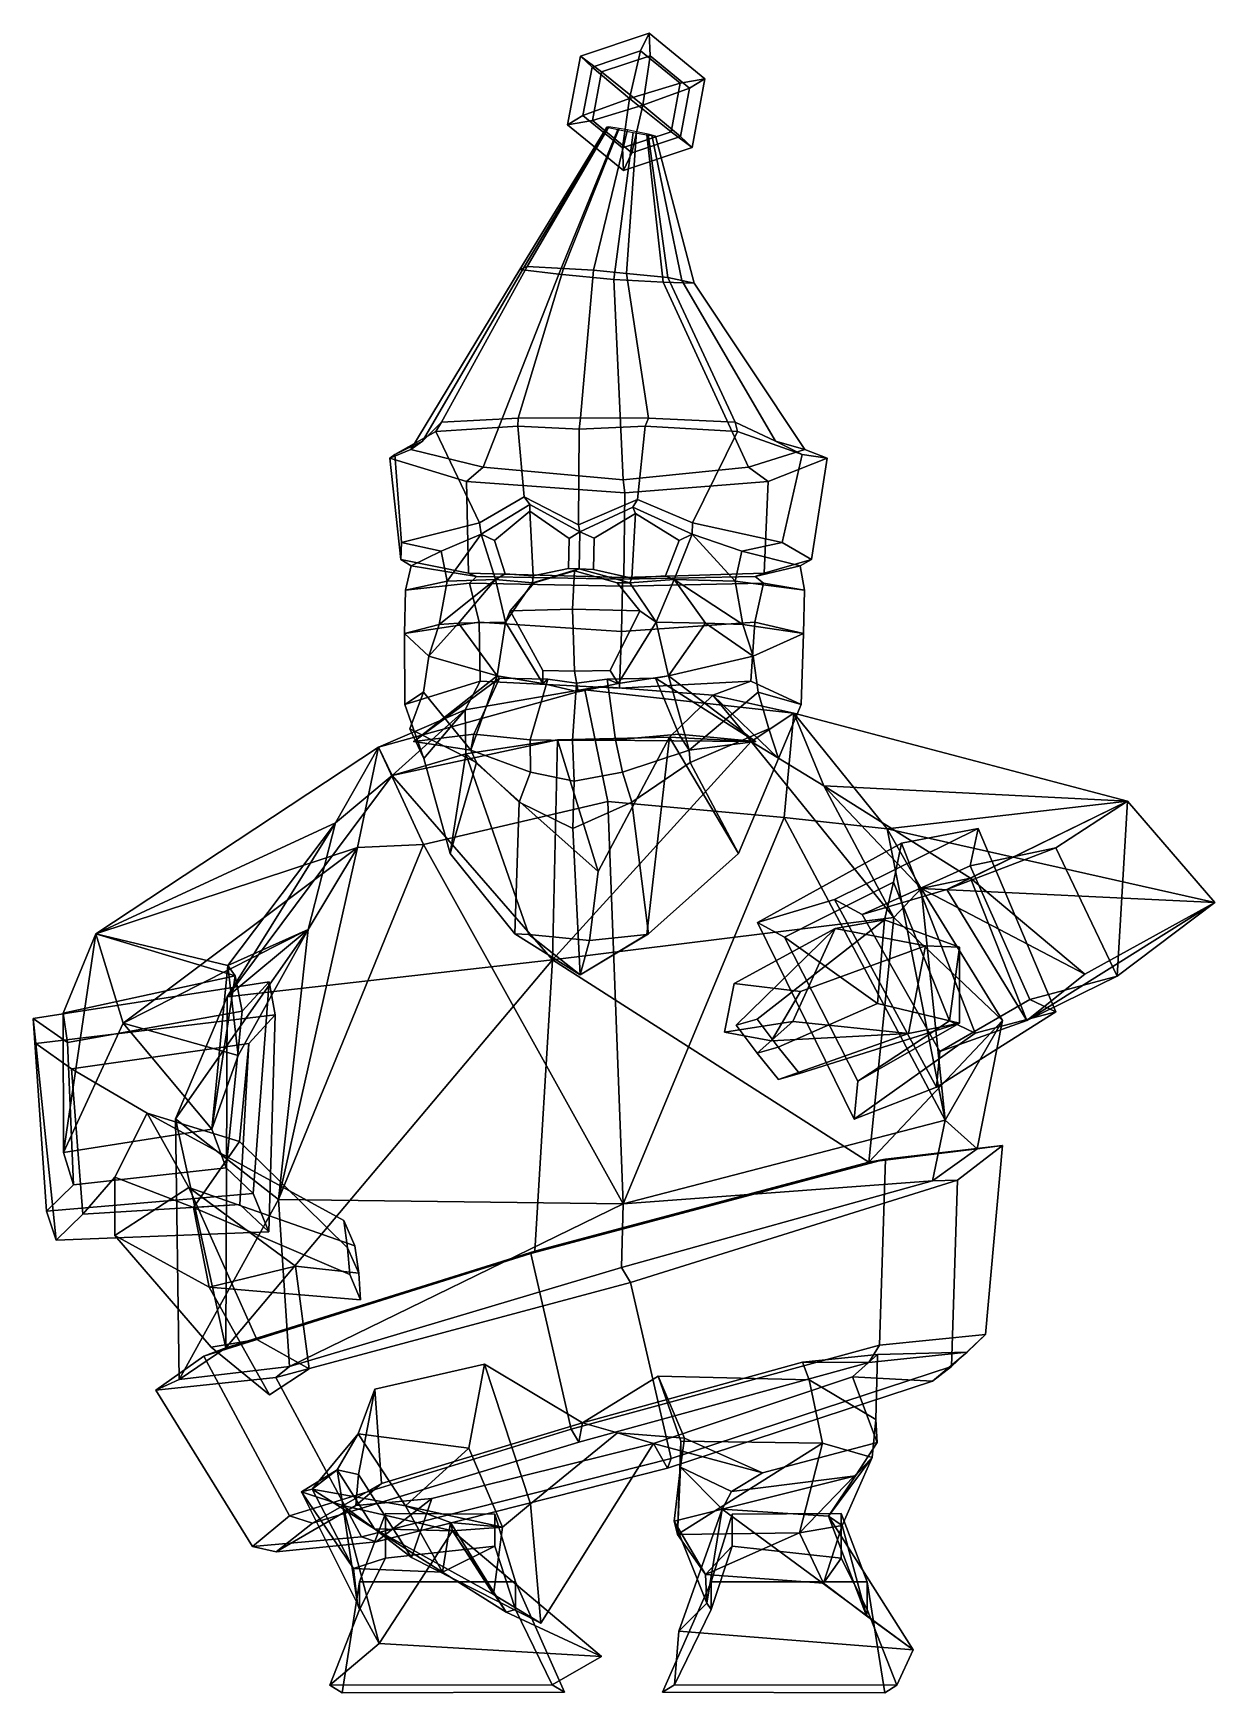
# Model space of a CAD drawing. Extents: x -177 to 180, y -153 to 349.
import ezdxf

# ---------------------------------------------------------------- set-up
doc = ezdxf.new("R2010")
doc.units = 0

msp = doc.modelspace()

# ---------------------------------------------------------------- linework, layer by layer
for p in [(-62.247864, 134.594788, 103.926918), (41.050274, 134.594788, 116.045578)]:
    msp.add_point(p)
for points in [[(-8.374978, 338.554382, 66.291122), (6.30421, 343.451782, 67.497162), (8.867043, 348.789734, 52.898819), (-11.89247, 341.863861, 51.193222)], [(-5.516668, 337.079224, 37.491806), (-11.89247, 341.863861, 51.193222), (8.867043, 348.789734, 52.898819), (9.16252, 341.976624, 38.697845)], [(18.246475, 333.681458, 69.182884), (25.755943, 334.972504, 55.282776), (8.867043, 348.789734, 52.898819), (6.30421, 343.451782, 67.497162)], [(21.104784, 332.206299, 40.38356), (9.16252, 341.976624, 38.697845), (8.867043, 348.789734, 52.898819), (25.755943, 334.972504, 55.282776)], [(-15.763091, 321.120667, 51.871578), (-11.111909, 323.88681, 66.770798), (-8.374978, 338.554382, 66.291122), (-11.89247, 341.863861, 51.193222)], [(-15.763091, 321.120667, 51.871578), (-11.89247, 341.863861, 51.193222), (-5.516668, 337.079224, 37.491806), (-8.2536, 322.411621, 37.971474)], [(2.975292, 329.089661, 73.941376), (6.30421, 343.451782, 67.497162), (-8.374978, 338.554382, 66.291122)], [(7.017545, 327.003448, 33.212967), (-5.516668, 337.079224, 37.491806), (9.16252, 341.976624, 38.697845)], [(2.975292, 329.089661, 73.941376), (18.246475, 333.681458, 69.182884), (6.30421, 343.451782, 67.497162)], [(7.017545, 327.003448, 33.212967), (9.16252, 341.976624, 38.697845), (21.104784, 332.206299, 40.38356)], [(-11.111909, 323.88681, 66.770798), (2.975292, 329.089661, 73.941376), (-8.374978, 338.554382, 66.291122)], [(-8.2536, 322.411621, 37.971474), (-5.516668, 337.079224, 37.491806), (7.017545, 327.003448, 33.212967)], [(15.509544, 319.013885, 69.662552), (18.246475, 333.681458, 69.182884), (2.975292, 329.089661, 73.941376)], [(18.367851, 317.538696, 40.863232), (7.017545, 327.003448, 33.212967), (21.104784, 332.206299, 40.38356)], [(21.885323, 314.229309, 55.961132), (25.755943, 334.972504, 55.282776), (18.246475, 333.681458, 69.182884), (15.509544, 319.013885, 69.662552)], [(21.885323, 314.229309, 55.961132), (18.367851, 317.538696, 40.863232), (21.104784, 332.206299, 40.38356), (25.755943, 334.972504, 55.282776)], [(0.830336, 314.116547, 68.456505), (2.975292, 329.089661, 73.941376), (-11.111909, 323.88681, 66.770798)], [(3.688646, 312.641388, 39.657185), (-8.2536, 322.411621, 37.971474), (7.017545, 327.003448, 33.212967)], [(0.830336, 314.116547, 68.456505), (15.509544, 319.013885, 69.662552), (2.975292, 329.089661, 73.941376)], [(3.688646, 312.641388, 39.657185), (7.017545, 327.003448, 33.212967), (18.367851, 317.538696, 40.863232)], [(1.125818, 307.303467, 54.255531), (0.830336, 314.116547, 68.456505), (-11.111909, 323.88681, 66.770798), (-15.763091, 321.120667, 51.871578)], [(1.125818, 307.303467, 54.255531), (-15.763091, 321.120667, 51.871578), (-8.2536, 322.411621, 37.971474), (3.688646, 312.641388, 39.657185)], [(-3.532921, 320.375916, 55.207642), (-3.846205, 320.334778, 51.55938), (-30.195293, 277.301392, 45.067905), (-29.039063, 277.695374, 56.861664)], [(-3.846205, 320.334778, 51.55938), (-0.560739, 319.637054, 48.383266), (-18.384838, 275.909973, 35.009609), (-30.195293, 277.301392, 45.067905)], [(-3.243565, 320.445068, 59.719658), (-3.532921, 320.375916, 55.207642), (-29.039063, 277.695374, 56.861664), (-27.962448, 278.211517, 71.441925)], [(-0.191937, 319.94577, 62.226532), (-3.243565, 320.445068, 59.719658), (-27.962448, 278.211517, 71.441925), (-16.951082, 277.646515, 79.712624)], [(-0.560739, 319.637054, 48.383266), (4.048918, 318.728455, 46.503841), (-1.794664, 274.301239, 29.214418), (-18.384838, 275.909973, 35.009609)], [(2.318555, 319.520813, 63.768791), (-0.191937, 319.94577, 62.226532), (-16.951082, 277.646515, 79.712624), (-7.896283, 277.112335, 84.838066)], [(2.318555, 319.520813, 63.768791), (-7.896283, 277.112335, 84.838066), (2.046203, 276.16925, 81.871185), (5.08079, 318.980621, 62.799282)], [(8.186612, 318.035919, 49.333447), (13.131287, 273.459229, 38.590618), (-1.794664, 274.301239, 29.214418), (4.048918, 318.728455, 46.503841)], [(1.125818, 307.303467, 54.255531), (21.885323, 314.229309, 55.961132), (15.509544, 319.013885, 69.662552), (0.830336, 314.116547, 68.456505)], [(1.125818, 307.303467, 54.255531), (3.688646, 312.641388, 39.657185), (18.367851, 317.538696, 40.863232), (21.885323, 314.229309, 55.961132)], [(5.08079, 318.980621, 62.799282), (2.046203, 276.16925, 81.871185), (14.578625, 274.903442, 76.275635), (8.563779, 318.283813, 61.002232)], [(10.771534, 317.659058, 53.147232), (22.471447, 273.205933, 51.052143), (13.131287, 273.459229, 38.590618), (8.186612, 318.035919, 49.333447)], [(8.563779, 318.283813, 61.002232), (14.578625, 274.903442, 76.275635), (18.788105, 273.976257, 62.296009), (9.741586, 317.946106, 56.649586)], [(9.741586, 317.946106, 56.649586), (18.788105, 273.976257, 62.296009), (22.471447, 273.205933, 51.052143), (10.771534, 317.659058, 53.147232)], [(-63.126602, 222.956421, 39.673244), (-59.587376, 225.471436, 63.316097), (-29.039063, 277.695374, 56.861664), (-30.195293, 277.301392, 45.067905)], [(-41.232502, 217.601013, 21.160664), (-63.126602, 222.956421, 39.673244), (-30.195293, 277.301392, 45.067905), (-18.384838, 275.909973, 35.009609)], [(-59.587376, 225.471436, 63.316097), (-53.831688, 231.211914, 91.844238), (-27.962448, 278.211517, 71.441925), (-29.039063, 277.695374, 56.861664)], [(-53.831688, 231.211914, 91.844238), (-30.645498, 232.407684, 107.567497), (-16.951082, 277.646515, 79.712624), (-27.962448, 278.211517, 71.441925)], [(-11.858299, 232.480835, 117.257256), (-7.896283, 277.112335, 84.838066), (-16.951082, 277.646515, 79.712624), (-30.645498, 232.407684, 107.567497)], [(-11.858299, 232.480835, 117.257256), (8.661452, 232.407684, 112.178886), (2.046203, 276.16925, 81.871185), (-7.896283, 277.112335, 84.838066)], [(34.857212, 231.211914, 102.248978), (14.578625, 274.903442, 76.275635), (2.046203, 276.16925, 81.871185), (8.661452, 232.407684, 112.178886)], [(1.090941, 213.697021, 6.879353), (-41.232502, 217.601013, 21.160664), (-18.384838, 275.909973, 35.009609), (-1.794664, 274.301239, 29.214418)], [(1.090941, 213.697021, 6.879353), (-1.794664, 274.301239, 29.214418), (13.131287, 273.459229, 38.590618), (38.959778, 217.601013, 30.568607)], [(38.959778, 217.601013, 30.568607), (13.131287, 273.459229, 38.590618), (22.471447, 273.205933, 51.052143), (55.97467, 222.956421, 53.645889)], [(47.059429, 225.471436, 75.827614), (18.788105, 273.976257, 62.296009), (14.578625, 274.903442, 76.275635), (34.857212, 231.211914, 102.248978)], [(55.97467, 222.956421, 53.645889), (22.471447, 273.205933, 51.052143), (18.788105, 273.976257, 62.296009), (47.059429, 225.471436, 75.827614)], [(-55.591755, 228.374268, 96.184555), (-53.831688, 231.211914, 91.844238), (-59.587376, 225.471436, 63.316097), (-67.97731, 221.368591, 63.608776)], [(-30.821564, 229.981262, 112.403915), (-30.645498, 232.407684, 107.567497), (-53.831688, 231.211914, 91.844238), (-55.591755, 228.374268, 96.184555)], [(-12.263216, 229.02121, 120.70871), (-11.858299, 232.480835, 117.257256), (-30.645498, 232.407684, 107.567497), (-30.821564, 229.981262, 112.403915)], [(-12.263216, 229.02121, 120.70871), (7.713352, 229.981262, 116.924728), (8.661452, 232.407684, 112.178886), (-11.858299, 232.480835, 117.257256)], [(7.713352, 229.981262, 116.924728), (35.564922, 228.374268, 106.878815), (34.857212, 231.211914, 102.248978), (8.661452, 232.407684, 112.178886)], [(35.564922, 228.374268, 106.878815), (55.153801, 221.368591, 78.054192), (47.059429, 225.471436, 75.827614), (34.857212, 231.211914, 102.248978)], [(-42.396084, 200.716125, 103.064377), (-55.591755, 228.374268, 96.184555), (-67.97731, 221.368591, 63.608776), (-65.988617, 194.792572, 81.390747)], [(-28.884731, 208.571045, 116.121666), (-30.821564, 229.981262, 112.403915), (-55.591755, 228.374268, 96.184555), (-42.396084, 200.716125, 103.064377)], [(-12.416227, 200.100464, 122.012962), (-12.263216, 229.02121, 120.70871), (-30.821564, 229.981262, 112.403915), (-28.884731, 208.571045, 116.121666)], [(-12.416227, 200.100464, 122.012962), (5.364675, 207.764709, 120.182411), (7.713352, 229.981262, 116.924728), (-12.263216, 229.02121, 120.70871)], [(5.364675, 207.764709, 120.182411), (22.001322, 200.716125, 110.619316), (35.564922, 228.374268, 106.878815), (7.713352, 229.981262, 116.924728)], [(22.001322, 200.716125, 110.619316), (49.1035, 194.792572, 94.893051), (55.153801, 221.368591, 78.054192), (35.564922, 228.374268, 106.878815)], [(-67.97731, 221.368591, 63.608776), (-59.587376, 225.471436, 63.316097), (-63.126602, 222.956421, 39.673244), (-69.459473, 220.254639, 37.401554)], [(-69.459473, 220.254639, 37.401554), (-63.126602, 222.956421, 39.673244), (-41.232502, 217.601013, 21.160664), (-46.305691, 213.27179, 16.954597)], [(-65.988617, 194.792572, 81.390747), (-67.97731, 221.368591, 63.608776), (-69.459473, 220.254639, 37.401554), (-66.161118, 189.652222, 43.610424)], [(62.661366, 220.254639, 52.901619), (44.868706, 213.27179, 27.650934), (38.959778, 217.601013, 30.568607), (55.97467, 222.956421, 53.645889)], [(55.153801, 221.368591, 78.054192), (62.661366, 220.254639, 52.901619), (55.97467, 222.956421, 53.645889), (47.059429, 225.471436, 75.827614)], [(49.1035, 194.792572, 94.893051), (58.01553, 189.652222, 58.178497), (62.661366, 220.254639, 52.901619), (55.153801, 221.368591, 78.054192)], [(-66.161118, 189.652222, 43.610424), (-69.459473, 220.254639, 37.401554), (-46.305691, 213.27179, 16.954597), (-45.744534, 185.54425, 19.85537)], [(-46.305691, 213.27179, 16.954597), (-41.232502, 217.601013, 21.160664), (1.090941, 213.697021, 6.879353), (1.598473, 209.84729, 2.553204)], [(44.868706, 213.27179, 27.650934), (1.598473, 209.84729, 2.553204), (1.090941, 213.697021, 6.879353), (38.959778, 217.601013, 30.568607)], [(58.01553, 189.652222, 58.178497), (43.651409, 185.54425, 30.343063), (44.868706, 213.27179, 27.650934), (62.661366, 220.254639, 52.901619)], [(-45.744534, 185.54425, 19.85537), (-46.305691, 213.27179, 16.954597), (1.598473, 209.84729, 2.553204), (1.251849, 184.220337, 5.507772)], [(43.651409, 185.54425, 30.343063), (1.251849, 184.220337, 5.507772), (1.598473, 209.84729, 2.553204), (44.868706, 213.27179, 27.650934)], [(-28.884731, 208.571045, 116.121666), (-42.396084, 200.716125, 103.064377), (-41.913139, 197.327911, 101.459938), (-27.165941, 206.280884, 114.933952)], [(-27.129187, 204.250458, 112.399132), (-27.165941, 206.280884, 114.933952), (-41.913139, 197.327911, 101.459938), (-37.894104, 195.377808, 101.709465)], [(-12.416227, 200.100464, 122.012962), (-28.884731, 208.571045, 116.121666), (-27.165941, 206.280884, 114.933952), (-12.081826, 198.065308, 119.162567)], [(-27.129187, 204.250458, 112.399132), (-15.304485, 195.975494, 115.86396), (-12.081826, 198.065308, 119.162567), (-27.165941, 206.280884, 114.933952)], [(-12.416227, 200.100464, 122.012962), (-12.081826, 198.065308, 119.162567), (3.967449, 205.474548, 118.629128), (5.364675, 207.764709, 120.182411)], [(5.364675, 207.764709, 120.182411), (3.967449, 205.474548, 118.629128), (21.902832, 197.327911, 108.946655), (22.001322, 200.716125, 110.619316)], [(-26.142355, 184.688171, 111.706078), (-27.129187, 204.250458, 112.399132), (-37.894104, 195.377808, 101.709465), (-34.571693, 185.354004, 105.547684)], [(-15.304485, 195.975494, 115.86396), (-27.129187, 204.250458, 112.399132), (-26.142355, 184.688171, 111.706078), (-15.458504, 186.915161, 117.176788)], [(4.788789, 203.545715, 115.978271), (3.967449, 205.474548, 118.629128), (-12.081826, 198.065308, 119.162567), (-7.753415, 196.104065, 116.924828)], [(-7.753415, 196.104065, 116.924828), (-7.932846, 186.667297, 118.454285), (3.624789, 184.043518, 114.597), (4.788789, 203.545715, 115.978271)], [(3.624789, 184.043518, 114.597), (13.859582, 184.708038, 109.42395), (17.990744, 195.365662, 105.742226), (4.788789, 203.545715, 115.978271)], [(4.788789, 203.545715, 115.978271), (17.990744, 195.365662, 105.742226), (21.902832, 197.327911, 108.946655), (3.967449, 205.474548, 118.629128)], [(-53.981506, 192.167114, 83.452332), (-41.913139, 197.327911, 101.459938), (-42.396084, 200.716125, 103.064377), (-65.988617, 194.792572, 81.390747)], [(-52.125263, 183.083557, 84.560768), (-41.913139, 197.327911, 101.459938), (-53.981506, 192.167114, 83.452332)], [(-37.517612, 183.56842, 106.306221), (-41.913139, 197.327911, 101.459938), (-52.125263, 183.083557, 84.560768)], [(-34.571693, 185.354004, 105.547684), (-37.894104, 195.377808, 101.709465), (-41.913139, 197.327911, 101.459938), (-37.517612, 183.56842, 106.306221)], [(-15.458504, 186.915161, 117.176788), (-12.272238, 186.836365, 120.785599), (-12.081826, 198.065308, 119.162567), (-15.304485, 195.975494, 115.86396)], [(-7.932846, 186.667297, 118.454285), (-7.753415, 196.104065, 116.924828), (-12.081826, 198.065308, 119.162567), (-12.272238, 186.836365, 120.785599)], [(13.859582, 184.708038, 109.42395), (16.504992, 183.56842, 112.644005), (21.902832, 197.327911, 108.946655), (17.990744, 195.365662, 105.742226)], [(16.504992, 183.56842, 112.644005), (34.882866, 183.083557, 94.768326), (21.902832, 197.327911, 108.946655)], [(36.945255, 192.167114, 94.119621), (49.1035, 194.792572, 94.893051), (22.001322, 200.716125, 110.619316), (21.902832, 197.327911, 108.946655)], [(34.882866, 183.083557, 94.768326), (36.945255, 192.167114, 94.119621), (21.902832, 197.327911, 108.946655)], [(-65.988617, 194.792572, 81.390747), (-66.161118, 189.652222, 43.610424), (-63.034981, 187.706512, 45.332893), (-53.981506, 192.167114, 83.452332)], [(-53.981506, 192.167114, 83.452332), (-63.034981, 187.706512, 45.332893), (-64.714226, 180.367828, 46.735237), (-52.125263, 183.083557, 84.560768)], [(36.945255, 192.167114, 94.119621), (34.882866, 183.083557, 94.768326), (55.884689, 180.367828, 60.883579), (54.575619, 187.706512, 59.130653)], [(49.1035, 194.792572, 94.893051), (36.945255, 192.167114, 94.119621), (54.575619, 187.706512, 59.130653), (58.01553, 189.652222, 58.178497)], [(-66.161118, 189.652222, 43.610424), (-45.744534, 185.54425, 19.85537), (-43.302608, 184.487366, 21.235695), (-63.034981, 187.706512, 45.332893)], [(-64.714226, 180.367828, 46.735237), (-63.034981, 187.706512, 45.332893), (-43.302608, 184.487366, 21.235695), (-45.352077, 182.477722, 18.859646)], [(-14.251561, 174.623993, 139.874664), (-13.698694, 186.207703, 135.162094), (-25.847429, 182.593506, 130.382675), (-33.067284, 174.103882, 131.192383)], [(-26.142355, 184.688171, 111.706078), (-26.378571, 182.619446, 114.001846), (-12.272238, 186.836365, 120.785599), (-15.458504, 186.915161, 117.176788)], [(-13.698694, 186.207703, 135.162094), (-12.272238, 186.836365, 120.785599), (-26.378571, 182.619446, 114.001846), (-25.847429, 182.593506, 130.382675)], [(-14.251561, 174.623993, 139.874664), (6.062762, 174.103882, 135.78302), (-0.773643, 182.593506, 133.324265), (-13.698694, 186.207703, 135.162094)], [(-13.698694, 186.207703, 135.162094), (-0.773643, 182.593506, 133.324265), (3.02116, 182.619446, 117.450943), (-12.272238, 186.836365, 120.785599)], [(3.624789, 184.043518, 114.597), (-7.932846, 186.667297, 118.454285), (-12.272238, 186.836365, 120.785599), (3.02116, 182.619446, 117.450943)], [(58.01553, 189.652222, 58.178497), (54.575619, 187.706512, 59.130653), (40.95631, 184.487366, 31.120726), (43.651409, 185.54425, 30.343063)], [(55.884689, 180.367828, 60.883579), (43.500057, 182.477722, 29.283541), (40.95631, 184.487366, 31.120726), (54.575619, 187.706512, 59.130653)], [(-52.125263, 183.083557, 84.560768), (-64.714226, 180.367828, 46.735237), (-65.070129, 167.306519, 49.581966), (-54.612965, 169.994568, 84.80954)], [(-65.070129, 167.306519, 49.581966), (-64.714226, 180.367828, 46.735237), (-45.352077, 182.477722, 18.859646), (-42.524925, 170.718872, 18.317965)], [(-54.612965, 169.994568, 84.80954), (-37.517612, 183.56842, 106.306221), (-52.125263, 183.083557, 84.560768)], [(-48.724869, 170.398376, 108.89151), (-37.517612, 183.56842, 106.306221), (-54.612965, 169.994568, 84.80954)], [(-48.724869, 170.398376, 108.89151), (-34.544914, 170.710876, 113.597977), (-37.517612, 183.56842, 106.306221)], [(-45.744534, 185.54425, 19.85537), (1.251849, 184.220337, 5.507772), (0.825291, 183.658356, 9.14369), (-43.302608, 184.487366, 21.235695)], [(-45.352077, 182.477722, 18.859646), (-43.302608, 184.487366, 21.235695), (0.825291, 183.658356, 9.14369), (0.827931, 181.611816, 9.121168)], [(-42.524925, 170.718872, 18.317965), (-45.352077, 182.477722, 18.859646), (0.827931, 181.611816, 9.121168), (0.573214, 167.831421, 11.29224)], [(-26.142355, 184.688171, 111.706078), (-34.571693, 185.354004, 105.547684), (-37.517612, 183.56842, 106.306221), (-26.378571, 182.619446, 114.001846)], [(-34.544914, 170.710876, 113.597977), (-26.378571, 182.619446, 114.001846), (-37.517612, 183.56842, 106.306221)], [(-33.067284, 174.103882, 131.192383), (-25.847429, 182.593506, 130.382675), (-26.378571, 182.619446, 114.001846), (-34.544914, 170.710876, 113.597977)], [(6.062762, 174.103882, 135.78302), (11.059238, 170.710876, 118.948135), (3.02116, 182.619446, 117.450943), (-0.773643, 182.593506, 133.324265)], [(40.87505, 170.718872, 28.102226), (0.573214, 167.831421, 11.29224), (0.827931, 181.611816, 9.121168), (43.500057, 182.477722, 29.283541)], [(43.651409, 185.54425, 30.343063), (40.95631, 184.487366, 31.120726), (0.825291, 183.658356, 9.14369), (1.251849, 184.220337, 5.507772)], [(43.500057, 182.477722, 29.283541), (0.827931, 181.611816, 9.121168), (0.825291, 183.658356, 9.14369), (40.95631, 184.487366, 31.120726)], [(3.624789, 184.043518, 114.597), (3.02116, 182.619446, 117.450943), (16.504992, 183.56842, 112.644005), (13.859582, 184.708038, 109.42395)], [(11.059238, 170.710876, 118.948135), (16.504992, 183.56842, 112.644005), (3.02116, 182.619446, 117.450943)], [(25.943476, 170.398376, 117.651398), (16.504992, 183.56842, 112.644005), (11.059238, 170.710876, 118.948135)], [(25.943476, 170.398376, 117.651398), (37.245445, 169.994568, 95.586121), (16.504992, 183.56842, 112.644005)], [(37.245445, 169.994568, 95.586121), (34.882866, 183.083557, 94.768326), (16.504992, 183.56842, 112.644005)], [(34.882866, 183.083557, 94.768326), (37.245445, 169.994568, 95.586121), (55.572056, 167.306519, 63.735386), (55.884689, 180.367828, 60.883579)], [(55.572056, 167.306519, 63.735386), (40.87505, 170.718872, 28.102226), (43.500057, 182.477722, 29.283541), (55.884689, 180.367828, 60.883579)], [(-64.927193, 145.853577, 52.108566), (-65.070129, 167.306519, 49.581966), (-42.524925, 170.718872, 18.317965), (-42.186375, 152.908875, 22.235554)], [(-37.040585, 154.443176, 107.963936), (-34.544914, 170.710876, 113.597977), (-48.724869, 170.398376, 108.89151)], [(-42.186375, 152.908875, 22.235554), (-42.524925, 170.718872, 18.317965), (0.573214, 167.831421, 11.29224), (-0.04861, 150.728027, 16.592611)], [(-23.215988, 152.136414, 115.659775), (-34.544914, 170.710876, 113.597977), (-37.040585, 154.443176, 107.963936)], [(-23.253078, 156.126404, 128.420059), (-33.067284, 174.103882, 131.192383), (-34.544914, 170.710876, 113.597977), (-23.215988, 152.136414, 115.659775)], [(-13.659934, 155.880341, 134.831696), (-14.251561, 174.623993, 139.874664), (-33.067284, 174.103882, 131.192383), (-23.253078, 156.126404, 128.420059)], [(-13.659934, 155.880341, 134.831696), (-2.843302, 156.126404, 130.814468), (6.062762, 174.103882, 135.78302), (-14.251561, 174.623993, 139.874664)], [(-2.843302, 156.126404, 130.814468), (-0.439273, 152.136414, 118.331879), (11.059238, 170.710876, 118.948135), (6.062762, 174.103882, 135.78302)], [(-0.439273, 152.136414, 118.331879), (14.791139, 154.443176, 114.044693), (11.059238, 170.710876, 118.948135)], [(39.638966, 152.908875, 31.835083), (-0.04861, 150.728027, 16.592611), (0.573214, 167.831421, 11.29224), (40.87505, 170.718872, 28.102226)], [(14.791139, 154.443176, 114.044693), (25.943476, 170.398376, 117.651398), (11.059238, 170.710876, 118.948135)], [(54.848228, 145.853577, 66.160301), (39.638966, 152.908875, 31.835083), (40.87505, 170.718872, 28.102226), (55.572056, 167.306519, 63.735386)], [(-54.612965, 169.994568, 84.80954), (-65.070129, 167.306519, 49.581966), (-57.651642, 160.455078, 84.396782)], [(-59.334122, 149.549622, 84.957001), (-57.651642, 160.455078, 84.396782), (-65.070129, 167.306519, 49.581966), (-64.927193, 145.853577, 52.108566)], [(-57.651642, 160.455078, 84.396782), (-48.724869, 170.398376, 108.89151), (-54.612965, 169.994568, 84.80954)], [(-37.040585, 154.443176, 107.963936), (-48.724869, 170.398376, 108.89151), (-57.651642, 160.455078, 84.396782)], [(14.791139, 154.443176, 114.044693), (40.29715, 160.455078, 95.887871), (25.943476, 170.398376, 117.651398)], [(40.29715, 160.455078, 95.887871), (37.245445, 169.994568, 95.586121), (25.943476, 170.398376, 117.651398)], [(37.245445, 169.994568, 95.586121), (40.29715, 160.455078, 95.887871), (55.572056, 167.306519, 63.735386)], [(41.804279, 149.549622, 96.822289), (54.848228, 145.853577, 66.160301), (55.572056, 167.306519, 63.735386), (40.29715, 160.455078, 95.887871)], [(-59.334122, 149.549622, 84.957001), (-44.973988, 131.980042, 114.584), (-37.040585, 154.443176, 107.963936), (-57.651642, 160.455078, 84.396782)], [(-13.659934, 155.880341, 134.831696), (-23.253078, 156.126404, 128.420059), (-23.215988, 152.136414, 115.659775), (-12.533463, 149.663757, 123.01226)], [(-13.659934, 155.880341, 134.831696), (-12.533463, 149.663757, 123.01226), (-0.439273, 152.136414, 118.331879), (-2.843302, 156.126404, 130.814468)], [(41.804279, 149.549622, 96.822289), (40.29715, 160.455078, 95.887871), (14.791139, 154.443176, 114.044693), (20.976919, 131.980042, 122.321182)], [(-10.507195, 150.239807, -35.704647), (-72.956764, 132.865723, -30.059753), (-46.724567, 144.22113, 8.028563), (-5.933275, 151.288727, -7.62314)], [(-59.221531, 129.480652, 57.787872), (-64.927193, 145.853577, 52.108566), (-42.186375, 152.908875, 22.235554), (-46.724567, 144.22113, 8.028563)], [(-36.328236, 153.759705, 122.199409), (-37.040585, 154.443176, 107.963936), (-62.247864, 134.594788, 103.926918)], [(-62.247864, 134.594788, 103.926918), (-37.040585, 154.443176, 107.963936), (-44.973988, 131.980042, 114.584)], [(-44.137386, 136.860229, 124.591827), (-36.328236, 153.759705, 122.199409), (-62.247864, 134.594788, 103.926918)], [(-46.724567, 144.22113, 8.028563), (-42.186375, 152.908875, 22.235554), (-0.04861, 150.728027, 16.592611), (-5.933275, 151.288727, -7.62314)], [(-21.746204, 153.503967, 124.041756), (-36.328236, 153.759705, 122.199409), (-44.137386, 136.860229, 124.591827), (-27.069773, 135.127136, 135.424988)], [(-36.328236, 153.759705, 122.199409), (-21.746204, 153.503967, 124.041756), (-23.215988, 152.136414, 115.659775), (-37.040585, 154.443176, 107.963936)], [(-27.069773, 135.127136, 135.424988), (-14.248073, 134.959839, 137.627396), (-13.106146, 152.236206, 127.893745), (-21.746204, 153.503967, 124.041756)], [(-13.106146, 152.236206, 127.893745), (-12.533463, 149.663757, 123.01226), (-23.215988, 152.136414, 115.659775), (-21.746204, 153.503967, 124.041756)], [(-1.264774, 135.127136, 138.452362), (-3.80915, 153.503967, 126.14608), (-13.106146, 152.236206, 127.893745), (-14.248073, 134.959839, 137.627396)], [(-13.106146, 152.236206, 127.893745), (-3.80915, 153.503967, 126.14608), (-0.439273, 152.136414, 118.331879), (-12.533463, 149.663757, 123.01226)], [(-5.933275, 151.288727, -7.62314), (28.136402, 148.645996, 14.398545), (52.59317, 143.139801, -26.315628), (-10.507195, 150.239807, -35.704647)], [(28.136402, 148.645996, 14.398545), (-5.933275, 151.288727, -7.62314), (-0.04861, 150.728027, 16.592611), (39.638966, 152.908875, 31.835083)], [(10.803343, 153.759705, 127.72876), (14.791139, 154.443176, 114.044693), (-0.439273, 152.136414, 118.331879), (-3.80915, 153.503967, 126.14608)], [(-3.80915, 153.503967, 126.14608), (-1.264774, 135.127136, 138.452362), (17.846731, 136.860229, 131.863632), (10.803343, 153.759705, 127.72876)], [(10.803343, 153.759705, 127.72876), (41.050274, 134.594788, 116.045578), (14.791139, 154.443176, 114.044693)], [(17.846731, 136.860229, 131.863632), (41.050274, 134.594788, 116.045578), (10.803343, 153.759705, 127.72876)], [(41.050274, 134.594788, 116.045578), (20.976919, 131.980042, 122.321182), (14.791139, 154.443176, 114.044693)], [(47.983013, 129.480652, 70.364822), (28.136402, 148.645996, 14.398545), (39.638966, 152.908875, 31.835083), (54.848228, 145.853577, 66.160301)], [(-10.507195, 150.239807, -35.704647), (-3.595244, 116.441772, -57.60759), (-59.322174, 103.42395, -54.888065), (-72.956764, 132.865723, -30.059753)], [(-59.221531, 129.480652, 57.787872), (-63.469761, 138.473572, 88.254715), (-59.334122, 149.549622, 84.957001), (-64.927193, 145.853577, 52.108566)], [(-59.334122, 149.549622, 84.957001), (-63.469761, 138.473572, 88.254715), (-43.266666, 128.28952, 105.89418), (-44.973988, 131.980042, 114.584)], [(-10.507195, 150.239807, -35.704647), (52.59317, 143.139801, -26.315628), (49.694859, 111.592621, -49.120907), (-3.595244, 116.441772, -57.60759)], [(35.93111, 100.714035, 86.600449), (15.005033, 135.947571, 40.732204), (28.136402, 148.645996, 14.398545), (47.983013, 129.480652, 70.364822)], [(39.744194, 134.618378, 36.750046), (28.136402, 148.645996, 14.398545), (15.005033, 135.947571, 40.732204)], [(41.804279, 149.549622, 96.822289), (20.976919, 131.980042, 122.321182), (21.327206, 128.28952, 113.47216), (45.064373, 138.473572, 100.987648)], [(52.59317, 143.139801, -26.315628), (28.136402, 148.645996, 14.398545), (39.744194, 134.618378, 36.750046)], [(47.983013, 129.480652, 70.364822), (54.848228, 145.853577, 66.160301), (41.804279, 149.549622, 96.822289), (45.064373, 138.473572, 100.987648)], [(-72.956764, 132.865723, -30.059753), (-68.799919, 124.349182, 29.499903), (-46.724567, 144.22113, 8.028563)], [(-68.799919, 124.349182, 29.499903), (-46.472622, 130.906921, 33.475754), (-46.724567, 144.22113, 8.028563)], [(-51.254593, 100.714035, 76.372055), (-59.221531, 129.480652, 57.787872), (-46.724567, 144.22113, 8.028563), (-46.472622, 130.906921, 33.475754)], [(61.673168, 121.192993, 31.606186), (52.59317, 143.139801, -26.315628), (39.744194, 134.618378, 36.750046)], [(80.888466, 108.183044, -35.294228), (49.694859, 111.592621, -49.120907), (52.59317, 143.139801, -26.315628)], [(61.673168, 121.192993, 31.606186), (153.45961, 116.537292, 58.168064), (52.59317, 143.139801, -26.315628)], [(80.888466, 108.183044, -35.294228), (52.59317, 143.139801, -26.315628), (153.45961, 116.537292, 58.168064)], [(-43.266666, 128.28952, 105.89418), (-63.469761, 138.473572, 88.254715), (-59.221531, 129.480652, 57.787872), (-51.254593, 100.714035, 76.372055)], [(-44.973988, 131.980042, 114.584), (-44.137386, 136.860229, 124.591827), (-62.247864, 134.594788, 103.926918)], [(-27.069773, 135.127136, 135.424988), (-44.137386, 136.860229, 124.591827), (-44.973988, 131.980042, 114.584), (-26.968885, 125.320709, 125.968712)], [(-6.516799, 95.283798, 71.726875), (-18.805311, 135.117798, 33.939541), (15.005033, 135.947571, 40.732204)], [(-18.805311, 135.117798, 33.939541), (39.744194, 134.618378, 36.750046), (15.005033, 135.947571, 40.732204)], [(8.158563, 76.27182, 100.612373), (-9.170441, 74.414337, 94.346222), (-6.516799, 95.283798, 71.726875), (15.005033, 135.947571, 40.732204)], [(-1.264774, 135.127136, 138.452362), (0.825723, 125.320709, 129.229507), (20.976919, 131.980042, 122.321182), (17.846731, 136.860229, 131.863632)], [(8.705934, 76.415833, 116.706871), (8.158563, 76.27182, 100.612373), (15.005033, 135.947571, 40.732204), (35.93111, 100.714035, 86.600449)], [(20.976919, 131.980042, 122.321182), (41.050274, 134.594788, 116.045578), (17.846731, 136.860229, 131.863632)], [(21.327206, 128.28952, 113.47216), (35.93111, 100.714035, 86.600449), (47.983013, 129.480652, 70.364822), (45.064373, 138.473572, 100.987648)], [(-85.862503, 110.016632, 26.604601), (-72.956764, 132.865723, -30.059753), (-158.395264, 76.488632, -18.92815)], [(-79.211967, 102.527618, -41.402279), (-158.395264, 76.488632, -18.92815), (-72.956764, 132.865723, -30.059753)], [(-85.862503, 110.016632, 26.604601), (-68.799919, 124.349182, 29.499903), (-72.956764, 132.865723, -30.059753)], [(-79.211967, 102.527618, -41.402279), (-72.956764, 132.865723, -30.059753), (-59.322174, 103.42395, -54.888065)], [(-18.805311, 135.117798, 33.939541), (-46.472622, 130.906921, 33.475754), (-68.799919, 124.349182, 29.499903)], [(-20.336714, 68.647949, 118.236687), (-18.805311, 135.117798, 33.939541), (-68.799919, 124.349182, 29.499903)], [(-31.736773, 76.415833, 111.962242), (-51.254593, 100.714035, 76.372055), (-46.472622, 130.906921, 33.475754), (-27.479206, 76.27182, 96.43145)], [(-6.516799, 95.283798, 71.726875), (-46.472622, 130.906921, 33.475754), (-18.805311, 135.117798, 33.939541)], [(-27.479206, 76.27182, 96.43145), (-46.472622, 130.906921, 33.475754), (-6.516799, 95.283798, 71.726875), (-9.170441, 74.414337, 94.346222)], [(-30.423784, 116.289368, 128.106339), (-26.968885, 125.320709, 125.968712), (-44.973988, 131.980042, 114.584), (-43.266666, 128.28952, 105.89418)], [(-14.248073, 134.959839, 137.627396), (-27.069773, 135.127136, 135.424988), (-26.968885, 125.320709, 125.968712), (-13.726369, 122.645355, 133.18045)], [(-20.336714, 68.647949, 118.236687), (39.744194, 134.618378, 36.750046), (-18.805311, 135.117798, 33.939541)], [(-20.336714, 68.647949, 118.236687), (82.806732, 81.413147, 94.797295), (39.744194, 134.618378, 36.750046)], [(-14.248073, 134.959839, 137.627396), (-13.726369, 122.645355, 133.18045), (0.825723, 125.320709, 129.229507), (-1.264774, 135.127136, 138.452362)], [(3.692059, 116.289368, 132.108719), (21.327206, 128.28952, 113.47216), (20.976919, 131.980042, 122.321182), (0.825723, 125.320709, 129.229507)], [(82.806732, 81.413147, 94.797295), (61.673168, 121.192993, 31.606186), (39.744194, 134.618378, 36.750046)], [(-31.736773, 76.415833, 111.962242), (-30.423784, 116.289368, 128.106339), (-43.266666, 128.28952, 105.89418), (-51.254593, 100.714035, 76.372055)], [(8.705934, 76.415833, 116.706871), (35.93111, 100.714035, 86.600449), (21.327206, 128.28952, 113.47216), (3.692059, 116.289368, 132.108719)], [(-20.336714, 68.647949, 118.236687), (-68.799919, 124.349182, 29.499903), (-118.654602, 57.432327, 79.145111)], [(-118.654602, 57.432327, 79.145111), (-68.799919, 124.349182, 29.499903), (-85.862503, 110.016632, 26.604601)], [(-14.157683, 108.289734, 136.856934), (-13.726369, 122.645355, 133.18045), (-26.968885, 125.320709, 125.968712), (-30.423784, 116.289368, 128.106339)], [(-14.157683, 108.289734, 136.856934), (3.692059, 116.289368, 132.108719), (0.825723, 125.320709, 129.229507), (-13.726369, 122.645355, 133.18045)], [(82.806732, 81.413147, 94.797295), (91.122421, 90.19278, 3.04433), (61.673168, 121.192993, 31.606186)], [(91.122421, 90.19278, 3.04433), (105.997742, 93.262772, 56.366417), (61.673168, 121.192993, 31.606186)], [(61.673168, 121.192993, 31.606186), (105.997742, 93.262772, 56.366417), (153.45961, 116.537292, 58.168064)], [(1.056373, -5.215424, -79.403641), (-59.322174, 103.42395, -54.888065), (-3.595244, 116.441772, -57.60759)], [(-11.969234, 64.086212, 118.202835), (-14.157683, 108.289734, 136.856934), (-30.423784, 116.289368, 128.106339), (-31.736773, 76.415833, 111.962242)], [(-11.969234, 64.086212, 118.202835), (8.705934, 76.415833, 116.706871), (3.692059, 116.289368, 132.108719), (-14.157683, 108.289734, 136.856934)], [(1.056373, -5.215424, -79.403641), (-3.595244, 116.441772, -57.60759), (49.694859, 111.592621, -49.120907)], [(80.888466, 108.183044, -35.294228), (153.45961, 116.537292, 58.168064), (179.868469, 85.925949, 42.001083)], [(98.825035, 89.844955, 64.554848), (153.45961, 116.537292, 58.168064), (105.997742, 93.262772, 56.366417)], [(98.825035, 89.844955, 64.554848), (131.829849, 102.487305, 104.230484), (153.45961, 116.537292, 58.168064)], [(150.397644, 63.649399, 112.868324), (153.45961, 116.537292, 58.168064), (131.829849, 102.487305, 104.230484)], [(150.397644, 63.649399, 112.868324), (179.868469, 85.925949, 42.001083), (153.45961, 116.537292, 58.168064)], [(98.340988, 20.140259, -41.187351), (1.056373, -5.215424, -79.403641), (49.694859, 111.592621, -49.120907)], [(98.340988, 20.140259, -41.187351), (49.694859, 111.592621, -49.120907), (80.888466, 108.183044, -35.294228)], [(-85.862503, 110.016632, 26.604601), (-158.395264, 76.488632, -18.92815), (-118.457161, 66.87384, 14.419055)], [(-118.654602, 57.432327, 79.145111), (-85.862503, 110.016632, 26.604601), (-94.121361, 77.773193, -9.762331)], [(-94.121361, 77.773193, -9.762331), (-85.862503, 110.016632, 26.604601), (-118.457161, 66.87384, 14.419055)], [(64.961128, 86.87796, 81.265259), (41.63578, 79.889282, 103.722954), (85.218956, 103.906067, 157.101013), (108.346062, 108.264374, 134.838791)], [(64.961128, 86.87796, 81.265259), (108.346062, 108.264374, 134.838791), (105.925323, 96.983185, 128.845657), (73.23558, 82.347778, 88.919357)], [(98.340988, 20.140259, -41.187351), (80.888466, 108.183044, -35.294228), (91.122421, 90.19278, 3.04433)], [(91.122421, 90.19278, 3.04433), (80.888466, 108.183044, -35.294228), (179.868469, 85.925949, 42.001083)], [(107.463165, 46.453217, 165.390381), (131.864029, 52.895599, 143.940231), (108.346062, 108.264374, 134.838791), (85.218956, 103.906067, 157.101013)], [(131.864029, 52.895599, 143.940231), (123.919594, 56.603577, 136.400391), (105.925323, 96.983185, 128.845657), (108.346062, 108.264374, 134.838791)], [(-79.211967, 102.527618, -41.402279), (-150.100388, 49.450455, -52.050526), (-158.395264, 76.488632, -18.92815)], [(-94.121361, 77.773193, -9.762331), (-150.100388, 49.450455, -52.050526), (-79.211967, 102.527618, -41.402279)], [(-103.120338, -3.840546, -56.839539), (-59.322174, 103.42395, -54.888065), (1.056373, -5.215424, -79.403641)], [(-103.120338, -3.840546, -56.839539), (-79.211967, 102.527618, -41.402279), (-59.322174, 103.42395, -54.888065)], [(-103.120338, -3.840546, -56.839539), (-94.121361, 77.773193, -9.762331), (-79.211967, 102.527618, -41.402279)], [(41.63578, 79.889282, 103.722954), (49.771561, 75.473282, 111.260147), (82.740784, 92.056915, 150.876266), (85.218956, 103.906067, 157.101013)], [(131.829849, 102.487305, 104.230484), (98.825035, 89.844955, 64.554848), (73.23558, 82.347778, 88.919357), (105.925323, 96.983185, 128.845657)], [(107.463165, 46.453217, 165.390381), (85.218956, 103.906067, 157.101013), (82.740784, 92.056915, 150.876266), (99.640793, 50.142929, 157.97789)], [(123.919594, 56.603577, 136.400391), (150.397644, 63.649399, 112.868324), (131.829849, 102.487305, 104.230484), (105.925323, 96.983185, 128.845657)], [(77.891838, 55.433792, 115.598877), (79.988098, 80.712341, 125.30616), (82.740784, 92.056915, 150.876266), (49.771561, 75.473282, 111.260147)], [(102.682358, 72.397522, 137.238083), (99.640793, 50.142929, 157.97789), (82.740784, 92.056915, 150.876266), (79.988098, 80.712341, 125.30616)], [(140.555588, 64.219727, 39.551876), (105.997742, 93.262772, 56.366417), (91.122421, 90.19278, 3.04433)], [(123.040283, 50.301544, 79.127319), (98.825035, 89.844955, 64.554848), (105.997742, 93.262772, 56.366417)], [(123.040283, 50.301544, 79.127319), (105.997742, 93.262772, 56.366417), (140.555588, 64.219727, 39.551876)], [(95.762024, 30.137939, 97.882568), (70.901176, 20.379715, 119.19854), (41.63578, 79.889282, 103.722954), (64.961128, 86.87796, 81.265259)], [(95.762024, 30.137939, 97.882568), (64.961128, 86.87796, 81.265259), (73.23558, 82.347778, 88.919357), (96.737686, 40.845367, 102.132553)], [(98.825035, 89.844955, 64.554848), (123.040283, 50.301544, 79.127319), (96.737686, 40.845367, 102.132553), (73.23558, 82.347778, 88.919357)], [(82.806732, 81.413147, 94.797295), (115.723267, 50.245377, 21.09761), (91.122421, 90.19278, 3.04433)], [(115.723267, 50.245377, 21.09761), (98.340988, 20.140259, -41.187351), (91.122421, 90.19278, 3.04433)], [(140.555588, 64.219727, 39.551876), (91.122421, 90.19278, 3.04433), (179.868469, 85.925949, 42.001083)], [(123.040283, 50.301544, 79.127319), (140.555588, 64.219727, 39.551876), (179.868469, 85.925949, 42.001083)], [(123.040283, 50.301544, 79.127319), (179.868469, 85.925949, 42.001083), (150.397644, 63.649399, 112.868324)], [(75.302353, 7.467026, 100.764343), (82.806732, 81.413147, 94.797295), (-20.336714, 68.647949, 118.236687)], [(35.168369, 48.865005, 131.530746), (65.162025, 78.028381, 146.254608), (79.988098, 80.712341, 125.30616), (41.502689, 50.678894, 123.960861)], [(47.921879, 42.226486, 125.416763), (41.502689, 50.678894, 123.960861), (79.988098, 80.712341, 125.30616), (77.891838, 55.433792, 115.598877)], [(92.424934, 72.85051, 162.223099), (102.682358, 72.397522, 137.238083), (79.988098, 80.712341, 125.30616), (65.162025, 78.028381, 146.254608)], [(75.302353, 7.467026, 100.764343), (115.723267, 50.245377, 21.09761), (82.806732, 81.413147, 94.797295)], [(-116.269852, 63.738113, 26.965084), (-158.395264, 76.488632, -18.92815), (-168.196747, 52.488708, 27.558073)], [(-168.149353, 10.3293, 15.296649), (-168.196747, 52.488708, 27.558073), (-158.395264, 76.488632, -18.92815)], [(-168.149353, 10.3293, 15.296649), (-158.395264, 76.488632, -18.92815), (-150.100388, 49.450455, -52.050526)], [(-116.269852, 63.738113, 26.965084), (-118.457161, 66.87384, 14.419055), (-158.395264, 76.488632, -18.92815)], [(-115.318665, 39.681396, -25.240749), (-150.100388, 49.450455, -52.050526), (-94.121361, 77.773193, -9.762331)], [(-118.654602, 57.432327, 79.145111), (-94.121361, 77.773193, -9.762331), (-134.301895, 20.483795, 1.672344)], [(-134.301895, 20.483795, 1.672344), (-94.121361, 77.773193, -9.762331), (-103.120338, -3.840546, -56.839539)], [(-115.318665, 39.681396, -25.240749), (-94.121361, 77.773193, -9.762331), (-118.457161, 66.87384, 14.419055)], [(-11.969234, 64.086212, 118.202835), (-31.736773, 76.415833, 111.962242), (-27.479206, 76.27182, 96.43145)], [(-11.969234, 64.086212, 118.202835), (-27.479206, 76.27182, 96.43145), (-9.170441, 74.414337, 94.346222)], [(-11.969234, 64.086212, 118.202835), (8.158563, 76.27182, 100.612373), (8.705934, 76.415833, 116.706871)], [(-11.969234, 64.086212, 118.202835), (-9.170441, 74.414337, 94.346222), (8.158563, 76.27182, 100.612373)], [(31.695353, 46.746124, 179.157928), (34.545544, 61.479416, 185.477875), (65.162025, 78.028381, 146.254608), (52.368473, 49.951843, 142.814224)], [(54.633118, 59.058594, 187.513168), (92.424934, 72.85051, 162.223099), (65.162025, 78.028381, 146.254608), (34.545544, 61.479416, 185.477875)], [(41.515251, 40.36676, 132.942383), (52.368473, 49.951843, 142.814224), (65.162025, 78.028381, 146.254608), (35.168369, 48.865005, 131.530746)], [(70.901176, 20.379715, 119.19854), (71.965744, 31.939484, 123.799049), (49.771561, 75.473282, 111.260147), (41.63578, 79.889282, 103.722954)], [(102.707458, 49.419098, 129.788956), (77.891838, 55.433792, 115.598877), (49.771561, 75.473282, 111.260147), (71.965744, 31.939484, 123.799049)], [(45.888992, 44.14621, 187.990936), (87.255836, 46.329956, 150.295197), (92.424934, 72.85051, 162.223099), (54.633118, 59.058594, 187.513168)], [(102.707458, 49.419098, 129.788956), (71.965744, 31.939484, 123.799049), (99.640793, 50.142929, 157.97789), (102.682358, 72.397522, 137.238083)], [(87.255836, 46.329956, 150.295197), (102.707458, 49.419098, 129.788956), (102.682358, 72.397522, 137.238083), (92.424934, 72.85051, 162.223099)], [(-123.280884, 17.416885, 14.018813), (-115.318665, 39.681396, -25.240749), (-118.457161, 66.87384, 14.419055)], [(-123.280884, 17.416885, 14.018813), (-118.457161, 66.87384, 14.419055), (-116.269852, 63.738113, 26.965084)], [(-119.058983, -48.727982, 71.226822), (-25.640362, -19.474564, 115.860077), (-20.336714, 68.647949, 118.236687)], [(-119.058983, -48.727982, 71.226822), (-20.336714, 68.647949, 118.236687), (-118.654602, 57.432327, 79.145111)], [(75.302353, 7.467026, 100.764343), (-20.336714, 68.647949, 118.236687), (-25.640362, -19.474564, 115.860077)], [(-105.981331, 61.917938, 63.374401), (-177.275574, 50.848495, 65.460785), (-176.529556, 43.299103, 96.955444), (-104.10022, 51.979874, 94.917351)], [(-105.981331, 61.917938, 63.374401), (-114.096619, 53.093658, 61.412594), (-166.873795, 43.599869, 62.579277), (-177.275574, 50.848495, 65.460785)], [(-168.196747, 52.488708, 27.558073), (-166.873795, 43.599869, 62.579277), (-114.096619, 53.093658, 61.412594), (-116.269852, 63.738113, 26.965084)], [(-116.269852, 63.738113, 26.965084), (-114.096619, 53.093658, 61.412594), (-118.912132, 5.700928, 47.991413), (-123.280884, 17.416885, 14.018813)], [(-110.796776, -2.024445, 45.141399), (-118.912132, 5.700928, 47.991413), (-114.096619, 53.093658, 61.412594), (-105.981331, 61.917938, 63.374401)], [(-110.796776, -2.024445, 45.141399), (-105.981331, 61.917938, 63.374401), (-104.10022, 51.979874, 94.917351), (-106.021339, -13.666397, 76.911125)], [(45.888992, 44.14621, 187.990936), (54.633118, 59.058594, 187.513168), (34.545544, 61.479416, 185.477875), (31.695353, 46.746124, 179.157928)], [(123.040283, 50.301544, 79.127319), (150.397644, 63.649399, 112.868324), (123.919594, 56.603577, 136.400391), (96.737686, 40.845367, 102.132553)], [(-119.058983, -48.727982, 71.226822), (-118.654602, 57.432327, 79.145111), (-134.301895, 20.483795, 1.672344)], [(54.364243, 34.241074, 127.08786), (47.921879, 42.226486, 125.416763), (77.891838, 55.433792, 115.598877), (102.707458, 49.419098, 129.788956)], [(95.762024, 30.137939, 97.882568), (96.737686, 40.845367, 102.132553), (123.919594, 56.603577, 136.400391), (131.864029, 52.895599, 143.940231)], [(-170.319321, -16.191238, 80.023735), (-176.529556, 43.299103, 96.955444), (-177.275574, 50.848495, 65.460785), (-173.282349, -7.366989, 48.237446)], [(-173.282349, -7.366989, 48.237446), (-177.275574, 50.848495, 65.460785), (-166.873795, 43.599869, 62.579277), (-165.08223, 0.605087, 49.945206)], [(-104.10022, 51.979874, 94.917351), (-176.529556, 43.299103, 96.955444), (-165.689743, 35.644287, 93.923264), (-112.103844, 43.333313, 92.998894)], [(-165.08223, 0.605087, 49.945206), (-166.873795, 43.599869, 62.579277), (-168.196747, 52.488708, 27.558073), (-168.149353, 10.3293, 15.296649)], [(-106.021339, -13.666397, 76.911125), (-104.10022, 51.979874, 94.917351), (-112.103844, 43.333313, 92.998894), (-114.797646, -5.333237, 79.987022)], [(41.515251, 40.36676, 132.942383), (35.168369, 48.865005, 131.530746), (41.502689, 50.678894, 123.960861), (47.921879, 42.226486, 125.416763)], [(95.762024, 30.137939, 97.882568), (131.864029, 52.895599, 143.940231), (107.463165, 46.453217, 165.390381), (70.901176, 20.379715, 119.19854)], [(75.302353, 7.467026, 100.764343), (108.09108, 11.488876, 29.82416), (115.723267, 50.245377, 21.09761)], [(108.09108, 11.488876, 29.82416), (98.340988, 20.140259, -41.187351), (115.723267, 50.245377, 21.09761)], [(-123.280884, 17.416885, 14.018813), (-168.149353, 10.3293, 15.296649), (-150.100388, 49.450455, -52.050526)], [(-123.280884, 17.416885, 14.018813), (-150.100388, 49.450455, -52.050526), (-115.318665, 39.681396, -25.240749)], [(45.888992, 44.14621, 187.990936), (31.695353, 46.746124, 179.157928), (52.368473, 49.951843, 142.814224), (87.255836, 46.329956, 150.295197)], [(48.004704, 32.417664, 134.675858), (87.255836, 46.329956, 150.295197), (52.368473, 49.951843, 142.814224), (41.515251, 40.36676, 132.942383)], [(48.004704, 32.417664, 134.675858), (54.364243, 34.241074, 127.08786), (102.707458, 49.419098, 129.788956), (87.255836, 46.329956, 150.295197)], [(70.901176, 20.379715, 119.19854), (107.463165, 46.453217, 165.390381), (99.640793, 50.142929, 157.97789), (71.965744, 31.939484, 123.799049)], [(-170.319321, -16.191238, 80.023735), (-162.269821, -8.311462, 81.715851), (-165.689743, 35.644287, 93.923264), (-176.529556, 43.299103, 96.955444)], [(-114.970169, 13.687531, 67.588562), (-112.103844, 43.333313, 92.998894), (-165.689743, 35.644287, 93.923264), (-142.870438, 22.198883, 77.825356)], [(-128.803757, -6.283478, 61.413067), (-114.797646, -5.333237, 79.987022), (-112.103844, 43.333313, 92.998894), (-114.970169, 13.687531, 67.588562)], [(48.004704, 32.417664, 134.675858), (41.515251, 40.36676, 132.942383), (47.921879, 42.226486, 125.416763), (54.364243, 34.241074, 127.08786)], [(-152.561752, 2.918335, 70.92437), (-142.870438, 22.198883, 77.825356), (-165.689743, 35.644287, 93.923264), (-162.269821, -8.311462, 81.715851)], [(-152.650375, -14.801758, 90.025726), (-130.249451, -0.278046, 94.965942), (-142.870438, 22.198883, 77.825356), (-152.561752, 2.918335, 70.92437)], [(-82.234413, -18.516953, 75.41066), (-114.970169, 13.687531, 67.588562), (-142.870438, 22.198883, 77.825356), (-83.345093, -10.253555, 80.961548)], [(-80.101707, -17.907059, 87.625488), (-83.345093, -10.253555, 80.961548), (-142.870438, 22.198883, 77.825356), (-130.249451, -0.278046, 94.965942)], [(-119.058983, -48.727982, 71.226822), (-134.301895, 20.483795, 1.672344), (-133.136765, -58.25647, -6.835763)], [(-133.136765, -58.25647, -6.835763), (-134.301895, 20.483795, 1.672344), (-103.120338, -3.840546, -56.839539)], [(94.533035, 1.807419, -52.377411), (1.056373, -5.215424, -79.403641), (98.340988, 20.140259, -41.187351)], [(108.09108, 11.488876, 29.82416), (94.533035, 1.807419, -52.377411), (98.340988, 20.140259, -41.187351)], [(-123.280884, 17.416885, 14.018813), (-118.912132, 5.700928, 47.991413), (-165.08223, 0.605087, 49.945206), (-168.149353, 10.3293, 15.296649)], [(-81.578331, -26.514923, 70.172424), (-128.803757, -6.283478, 61.413067), (-114.970169, 13.687531, 67.588562), (-82.234413, -18.516953, 75.41066)], [(115.680176, 12.47084, 30.897543), (108.09108, 11.488876, 29.82416), (75.302353, 7.467026, 100.764343), (80.378777, 8.333527, 109.955048)], [(80.378777, 8.333527, 109.955048), (78.543404, -47.920166, 106.001144), (110.597153, -44.721832, 26.450087), (115.680176, 12.47084, 30.897543)], [(102.109451, 1.938187, -63.095131), (94.533035, 1.807419, -52.377411), (108.09108, 11.488876, 29.82416), (115.680176, 12.47084, 30.897543)], [(110.597153, -44.721832, 26.450087), (100.274078, -54.315514, -67.049034), (102.109451, 1.938187, -63.095131), (115.680176, 12.47084, 30.897543)], [(-110.796776, -2.024445, 45.141399), (-173.282349, -7.366989, 48.237446), (-165.08223, 0.605087, 49.945206), (-118.912132, 5.700928, 47.991413)], [(-14.645262, -73.340782, 126.165192), (78.543404, -47.920166, 106.001144), (80.378777, 8.333527, 109.955048), (-26.910692, -20.169312, 128.041763)], [(-26.910692, -20.169312, 128.041763), (80.378777, 8.333527, 109.955048), (75.302353, 7.467026, 100.764343), (-25.640362, -19.474564, 115.860077)], [(-128.803757, -6.283478, 61.413067), (-152.561752, 2.918335, 70.92437), (-162.269821, -8.311462, 81.715851), (-114.797646, -5.333237, 79.987022)], [(-124.072731, -30.361755, 74.195442), (-152.650375, -14.801758, 90.025726), (-152.561752, 2.918335, 70.92437), (-128.803757, -6.283478, 61.413067)], [(102.109451, 1.938187, -63.095131), (3.280142, -29.012535, -112.498909), (0.532783, -24.422218, -97.016907), (94.533035, 1.807419, -52.377411)], [(94.533035, 1.807419, -52.377411), (0.532783, -24.422218, -97.016907), (1.056373, -5.215424, -79.403641)], [(100.274078, -54.315514, -67.049034), (15.560373, -82.230309, -114.374557), (3.280142, -29.012535, -112.498909), (102.109451, 1.938187, -63.095131)], [(-110.796776, -2.024445, 45.141399), (-106.021339, -13.666397, 76.911125), (-170.319321, -16.191238, 80.023735), (-173.282349, -7.366989, 48.237446)], [(-123.527527, -48.524895, 116.623642), (-109.6353, -46.244446, 125.523941), (-130.249451, -0.278046, 94.965942), (-152.650375, -14.801758, 90.025726)], [(-133.136765, -58.25647, -6.835763), (-103.120338, -3.840546, -56.839539), (-99.828293, -54.387581, -81.914925)], [(-93.890991, -55.112747, 116.903755), (-98.01033, -24.023911, 87.042908), (-130.249451, -0.278046, 94.965942), (-109.6353, -46.244446, 125.523941)], [(-78.885483, -26.18438, 82.061806), (-80.101707, -17.907059, 87.625488), (-130.249451, -0.278046, 94.965942), (-98.01033, -24.023911, 87.042908)], [(-99.828293, -54.387581, -81.914925), (-103.120338, -3.840546, -56.839539), (1.056373, -5.215424, -79.403641)], [(-106.021339, -13.666397, 76.911125), (-114.797646, -5.333237, 79.987022), (-162.269821, -8.311462, 81.715851), (-170.319321, -16.191238, 80.023735)], [(-78.315727, -34.192139, 76.854729), (-124.072731, -30.361755, 74.195442), (-128.803757, -6.283478, 61.413067), (-81.578331, -26.514923, 70.172424)], [(-99.828293, -54.387581, -81.914925), (1.056373, -5.215424, -79.403641), (0.532783, -24.422218, -97.016907)], [(-105.822678, -62.969727, 114.683311), (-123.527527, -48.524895, 116.623642), (-152.650375, -14.801758, 90.025726), (-124.072731, -30.361755, 74.195442)], [(-78.885483, -26.18438, 82.061806), (-82.234413, -18.516953, 75.41066), (-83.345093, -10.253555, 80.961548), (-80.101707, -17.907059, 87.625488)], [(-26.910692, -20.169312, 128.041763), (-25.640362, -19.474564, 115.860077), (-119.058983, -48.727982, 71.226822), (-125.705688, -51.250946, 78.635941)], [(-78.315727, -34.192139, 76.854729), (-81.578331, -26.514923, 70.172424), (-82.234413, -18.516953, 75.41066), (-78.885483, -26.18438, 82.061806)], [(-14.645262, -73.340782, 126.165192), (-26.910692, -20.169312, 128.041763), (-125.705688, -51.250946, 78.635941), (-99.769661, -99.475189, 78.902512)], [(-105.822678, -62.969727, 114.683311), (-124.072731, -30.361755, 74.195442), (-98.01033, -24.023911, 87.042908), (-93.890991, -55.112747, 116.903755)], [(-78.315727, -34.192139, 76.854729), (-78.885483, -26.18438, 82.061806), (-98.01033, -24.023911, 87.042908), (-124.072731, -30.361755, 74.195442)], [(-103.975014, -57.646286, -94.414238), (-99.828293, -54.387581, -81.914925), (0.532783, -24.422218, -97.016907), (3.280142, -29.012535, -112.498909)], [(-78.038986, -105.870537, -94.147659), (-103.975014, -57.646286, -94.414238), (3.280142, -29.012535, -112.498909), (15.560373, -82.230309, -114.374557)], [(78.543404, -47.920166, 106.001144), (75.288887, -53.149338, 96.764854), (105.021095, -50.0112, 25.360168), (110.597153, -44.721832, 26.450087)], [(110.597153, -44.721832, 26.450087), (105.021095, -50.0112, 25.360168), (94.519569, -58.808937, -56.376896), (100.274078, -54.315514, -67.049034)], [(-140.201569, -61.511337, -7.989367), (-125.705688, -51.250946, 78.635941), (-119.058983, -48.727982, 71.226822), (-133.136765, -58.25647, -6.835763)], [(-105.822678, -62.969727, 114.683311), (-93.890991, -55.112747, 116.903755), (-109.6353, -46.244446, 125.523941), (-123.527527, -48.524895, 116.623642)], [(-14.645262, -73.340782, 126.165192), (-12.308275, -77.27005, 113.820305), (75.288887, -53.149338, 96.764854), (78.543404, -47.920166, 106.001144)], [(75.288887, -53.149338, 96.764854), (55.199112, -53.008804, 78.564819), (77.886284, -50.78511, 21.702801), (105.021095, -50.0112, 25.360168)], [(105.021095, -50.0112, 25.360168), (77.886284, -50.78511, 21.702801), (70.394852, -57.480911, -42.445019), (94.519569, -58.808937, -56.376896)], [(-125.705688, -51.250946, 78.635941), (-140.201569, -61.511337, -7.989367), (-111.017883, -108.7966, -7.229237), (-99.769661, -99.475189, 78.902512)], [(-103.975014, -57.646286, -94.414238), (-140.201569, -61.511337, -7.989367), (-133.136765, -58.25647, -6.835763), (-99.828293, -54.387581, -81.914925)], [(-45.645092, -79.048767, 35.828228), (-40.874634, -53.669571, 57.57217), (-74.006332, -61.23526, 23.518011), (-79.043938, -74.716866, 8.791857)], [(-11.21928, -71.356903, 93.099174), (-71.951004, -89.771271, 59.241539), (-74.006332, -61.23526, 23.518011), (-40.874634, -53.669571, 57.57217)], [(-45.645092, -79.048767, 35.828228), (-35.439896, -102.976349, 20.644913), (-26.973219, -95.861832, 13.6376), (-40.874634, -53.669571, 57.57217)], [(-0.698803, -74.453079, 9.320344), (-11.21928, -71.356903, 93.099174), (-40.874634, -53.669571, 57.57217), (-26.973219, -95.861832, 13.6376)], [(-12.308275, -77.27005, 113.820305), (-11.21928, -71.356903, 93.099174), (55.199112, -53.008804, 78.564819), (75.288887, -53.149338, 96.764854)], [(-11.21928, -71.356903, 93.099174), (11.587813, -57.247345, 69.896431), (57.286243, -58.386505, 60.014606), (55.199112, -53.008804, 78.564819)], [(100.274078, -54.315514, -67.049034), (94.519569, -58.808937, -56.376896), (14.422376, -85.136887, -99.04673), (15.560373, -82.230309, -114.374557)], [(55.199112, -53.008804, 78.564819), (57.286243, -58.386505, 60.014606), (77.419029, -70.354256, 25.280296), (77.886284, -50.78511, 21.702801)], [(77.886284, -50.78511, 21.702801), (77.419029, -70.354256, 25.280296), (77.775009, -77.387444, -18.587017), (70.394852, -57.480911, -42.445019)], [(-111.017883, -108.7966, -7.229237), (-140.201569, -61.511337, -7.989367), (-103.975014, -57.646286, -94.414238), (-78.038986, -105.870537, -94.147659)], [(19.532818, -76.082726, 9.030191), (11.587813, -57.247345, 69.896431), (-11.21928, -71.356903, 93.099174), (-0.698803, -74.453079, 9.320344)], [(70.394852, -57.480911, -42.445019), (77.775009, -77.387444, -18.587017), (43.108997, -86.479546, -51.029148), (10.243265, -77.673332, -77.815796)], [(94.519569, -58.808937, -56.376896), (70.394852, -57.480911, -42.445019), (10.243265, -77.673332, -77.815796), (14.422376, -85.136887, -99.04673)], [(18.510532, -76.973648, 35.998299), (11.587813, -57.247345, 69.896431), (19.532818, -76.082726, 9.030191), (18.418301, -84.806923, 8.427328)], [(18.510532, -76.973648, 35.998299), (61.328445, -77.579277, 39.554726), (57.286243, -58.386505, 60.014606), (11.587813, -57.247345, 69.896431)], [(61.328445, -77.579277, 39.554726), (76.25753, -81.844032, 26.533545), (77.419029, -70.354256, 25.280296), (57.286243, -58.386505, 60.014606)], [(-79.043938, -74.716866, 8.791857), (-74.006332, -61.23526, 23.518011), (-78.996346, -87.01355, -10.443027), (-85.446014, -85.581718, -8.520705)], [(-71.951004, -89.771271, 59.241539), (-79.775078, -96.369179, -2.257342), (-78.996346, -87.01355, -10.443027), (-74.006332, -61.23526, 23.518011)], [(-14.645262, -73.340782, 126.165192), (-99.769661, -99.475189, 78.902512), (-92.830147, -101.756996, 71.215439), (-12.308275, -77.27005, 113.820305)], [(-64.7901, -96.507217, 54.713264), (-79.043938, -74.716866, 8.791857), (-92.949974, -91.479736, 31.145664)], [(-92.949974, -91.479736, 31.145664), (-79.043938, -74.716866, 8.791857), (-85.446014, -85.581718, -8.520705)], [(-12.308275, -77.27005, 113.820305), (-92.830147, -101.756996, 71.215439), (-71.951004, -89.771271, 59.241539), (-11.21928, -71.356903, 93.099174)], [(-64.7901, -96.507217, 54.713264), (-45.645092, -79.048767, 35.828228), (-79.043938, -74.716866, 8.791857)], [(10.243265, -77.673332, -77.815796), (-0.698803, -74.453079, 9.320344), (-26.973219, -95.861832, 13.6376), (-23.842617, -131.999847, -41.504307)], [(19.532818, -76.082726, 9.030191), (-0.698803, -74.453079, 9.320344), (10.243265, -77.673332, -77.815796), (43.108997, -86.479546, -51.029148)], [(76.25753, -81.844032, 26.533545), (71.239296, -87.468002, 6.080986), (77.775009, -77.387444, -18.587017), (77.419029, -70.354256, 25.280296)], [(-73.599464, -107.416595, -81.926315), (14.422376, -85.136887, -99.04673), (10.243265, -77.673332, -77.815796), (-56.755264, -94.243378, -61.768299)], [(-64.7901, -96.507217, 54.713264), (-35.439896, -102.976349, 20.644913), (-45.645092, -79.048767, 35.828228)], [(-56.755264, -94.243378, -61.768299), (10.243265, -77.673332, -77.815796), (-23.842617, -131.999847, -41.504307), (-62.935524, -112.149933, -40.881699)], [(17.460148, -105.112419, 50.292118), (18.510532, -76.973648, 35.998299), (18.418301, -84.806923, 8.427328)], [(17.460148, -105.112419, 50.292118), (61.328445, -77.579277, 39.554726), (18.510532, -76.973648, 35.998299)], [(17.460148, -105.112419, 50.292118), (54.297985, -104.630287, 53.094662), (61.328445, -77.579277, 39.554726)], [(18.418301, -84.806923, 8.427328), (19.532818, -76.082726, 9.030191), (43.108997, -86.479546, -51.029148), (33.757984, -92.187065, -15.499755)], [(71.239296, -87.468002, 6.080986), (33.757984, -92.187065, -15.499755), (43.108997, -86.479546, -51.029148), (77.775009, -77.387444, -18.587017)], [(54.297985, -104.630287, 53.094662), (76.25753, -81.844032, 26.533545), (61.328445, -77.579277, 39.554726)], [(-78.038986, -105.870537, -94.147659), (15.560373, -82.230309, -114.374557), (14.422376, -85.136887, -99.04673), (-73.599464, -107.416595, -81.926315)], [(17.460148, -105.112419, 50.292118), (18.418301, -84.806923, 8.427328), (16.491602, -101.175575, 27.580667)], [(16.491602, -101.175575, 27.580667), (18.418301, -84.806923, 8.427328), (30.970659, -97.454567, 8.440406)], [(30.970659, -97.454567, 8.440406), (18.418301, -84.806923, 8.427328), (33.757984, -92.187065, -15.499755)], [(54.297985, -104.630287, 53.094662), (67.248123, -102.438828, 42.490406), (76.25753, -81.844032, 26.533545)], [(63.079815, -99.652687, 25.891047), (71.239296, -87.468002, 6.080986), (76.25753, -81.844032, 26.533545)], [(67.248123, -102.438828, 42.490406), (63.079815, -99.652687, 25.891047), (76.25753, -81.844032, 26.533545)], [(-92.830147, -101.756996, 71.215439), (-103.851425, -110.401772, -6.382647), (-79.775078, -96.369179, -2.257342), (-71.951004, -89.771271, 59.241539)], [(-92.949974, -91.479736, 31.145664), (-85.446014, -85.581718, -8.520705), (-96.218582, -92.242699, 15.637064)], [(-96.218582, -92.242699, 15.637064), (-85.446014, -85.581718, -8.520705), (-83.716438, -96.366508, 8.155335)], [(-85.446014, -85.581718, -8.520705), (-78.996346, -87.01355, -10.443027), (-62.935524, -112.149933, -40.881699), (-74.165825, -103.475578, -16.431126)], [(-83.716438, -96.366508, 8.155335), (-85.446014, -85.581718, -8.520705), (-74.165825, -103.475578, -16.431126)], [(-79.775078, -96.369179, -2.257342), (-56.755264, -94.243378, -61.768299), (-62.935524, -112.149933, -40.881699), (-78.996346, -87.01355, -10.443027)], [(30.970659, -97.454567, 8.440406), (33.757984, -92.187065, -15.499755), (71.239296, -87.468002, 6.080986)], [(63.079815, -99.652687, 25.891047), (30.970659, -97.454567, 8.440406), (71.239296, -87.468002, 6.080986)], [(-103.851425, -110.401772, -6.382647), (-73.599464, -107.416595, -81.926315), (-56.755264, -94.243378, -61.768299), (-79.775078, -96.369179, -2.257342)], [(-80.464104, -115.487251, 7.141493), (-92.949974, -91.479736, 31.145664), (-96.218582, -92.242699, 15.637064)], [(-79.282089, -126.11647, -17.889799), (-80.464104, -115.487251, 7.141493), (-96.218582, -92.242699, 15.637064)], [(-79.282089, -126.11647, -17.889799), (-96.218582, -92.242699, 15.637064), (-83.716438, -96.366508, 8.155335)], [(-53.572239, -116.516006, 30.038788), (-64.7901, -96.507217, 54.713264), (-92.949974, -91.479736, 31.145664)], [(-80.464104, -115.487251, 7.141493), (-53.572239, -116.516006, 30.038788), (-92.949974, -91.479736, 31.145664)], [(-99.769661, -99.475189, 78.902512), (-111.017883, -108.7966, -7.229237), (-103.851425, -110.401772, -6.382647), (-92.830147, -101.756996, 71.215439)], [(-83.716438, -96.366508, 8.155335), (-74.165825, -103.475578, -16.431126), (-50.584663, -104.02533, 19.343529)], [(-72.701317, -138.075729, -52.187374), (-79.282089, -126.11647, -17.889799), (-83.716438, -96.366508, 8.155335)], [(-72.701317, -138.075729, -52.187374), (-83.716438, -96.366508, 8.155335), (-50.584663, -104.02533, 19.343529)], [(-31.473774, -119.444199, 102.617195), (-37.787899, -98.997986, 87.801697), (-70.777412, -98.812683, 87.801697), (-78.613716, -119.444199, 102.617195)], [(-78.613716, -119.444199, 102.617195), (-70.777412, -98.812683, 87.801697), (-70.777412, -112.334389, 35.947453), (-78.613716, -127.827705, 43.725594)], [(-37.787899, -98.997986, 87.801697), (-37.787899, -108.736397, 35.947453), (-70.777412, -112.334389, 35.947453), (-70.777412, -98.812683, 87.801697)], [(-64.7901, -96.507217, 54.713264), (-51.097679, -101.581947, 41.223137), (-35.439896, -102.976349, 20.644913)], [(-53.572239, -116.516006, 30.038788), (-51.097679, -101.581947, 41.223137), (-64.7901, -96.507217, 54.713264)], [(-35.439896, -102.976349, 20.644913), (-38.140312, -123.292931, -2.976361), (-23.842617, -131.999847, -41.504307), (-26.973219, -95.861832, 13.6376)], [(-31.473774, -119.444199, 102.617195), (-31.473774, -127.827705, 43.725594), (-37.787899, -108.736397, 35.947453), (-37.787899, -98.997986, 87.801697)], [(26.292494, -125.931374, -12.295655), (16.491602, -101.175575, 27.580667), (30.970659, -97.454567, 8.440406)], [(17.873461, -134.417831, -51.887062), (26.292494, -125.931374, -12.295655), (30.970659, -97.454567, 8.440406)], [(17.873461, -134.417831, -51.887062), (30.970659, -97.454567, 8.440406), (88.654007, -140.036377, -34.515659)], [(27.673773, -119.444199, 102.617195), (74.813721, -119.444199, 102.617195), (66.977409, -98.812683, 87.801697), (33.987896, -98.997986, 87.801697)], [(27.673773, -119.444199, 102.617195), (33.987896, -98.997986, 87.801697), (33.987896, -108.736397, 35.947453), (27.673773, -127.827705, 43.725594)], [(88.654007, -140.036377, -34.515659), (30.970659, -97.454567, 8.440406), (63.079815, -99.652687, 25.891047)], [(33.987896, -98.997986, 87.801697), (66.977409, -98.812683, 87.801697), (66.977409, -112.334389, 35.947453), (33.987896, -108.736397, 35.947453)], [(88.654007, -140.036377, -34.515659), (63.079815, -99.652687, 25.891047), (74.599304, -129.759674, -1.865174)], [(74.599304, -129.759674, -1.865174), (63.079815, -99.652687, 25.891047), (67.248123, -102.438828, 42.490406)], [(74.813721, -119.444199, 102.617195), (74.813721, -127.827705, 43.725594), (66.977409, -112.334389, 35.947453), (66.977409, -98.812683, 87.801697)], [(-74.165825, -103.475578, -16.431126), (-62.935524, -112.149933, -40.881699), (-23.842617, -131.999847, -41.504307), (-38.140312, -123.292931, -2.976361)], [(-50.584663, -104.02533, 19.343529), (-74.165825, -103.475578, -16.431126), (-38.140312, -123.292931, -2.976361)], [(-5.533719, -142.043533, -25.823433), (-72.701317, -138.075729, -52.187374), (-50.584663, -104.02533, 19.343529)], [(-34.270031, -128.686447, 1.257496), (-51.097679, -101.581947, 41.223137), (-53.572239, -116.516006, 30.038788)], [(-51.097679, -101.581947, 41.223137), (-50.584663, -104.02533, 19.343529), (-35.439896, -102.976349, 20.644913)], [(-34.270031, -128.686447, 1.257496), (-50.584663, -104.02533, 19.343529), (-51.097679, -101.581947, 41.223137)], [(-50.584663, -104.02533, 19.343529), (-38.140312, -123.292931, -2.976361), (-35.439896, -102.976349, 20.644913)], [(-5.533719, -142.043533, -25.823433), (-50.584663, -104.02533, 19.343529), (-34.270031, -128.686447, 1.257496)], [(25.909605, -117.244728, 23.175243), (17.460148, -105.112419, 50.292118), (16.491602, -101.175575, 27.580667)], [(26.292494, -125.931374, -12.295655), (25.909605, -117.244728, 23.175243), (16.491602, -101.175575, 27.580667)], [(25.909605, -117.244728, 23.175243), (54.297985, -104.630287, 53.094662), (17.460148, -105.112419, 50.292118)], [(61.5499, -119.839325, 20.044834), (54.297985, -104.630287, 53.094662), (25.909605, -117.244728, 23.175243)], [(61.5499, -119.839325, 20.044834), (67.248123, -102.438828, 42.490406), (54.297985, -104.630287, 53.094662)], [(74.599304, -129.759674, -1.865174), (67.248123, -102.438828, 42.490406), (61.5499, -119.839325, 20.044834)], [(-111.017883, -108.7966, -7.229237), (-78.038986, -105.870537, -94.147659), (-73.599464, -107.416595, -81.926315), (-103.851425, -110.401772, -6.382647)], [(-53.572239, -116.516006, 30.038788), (-80.464104, -115.487251, 7.141493), (-70.777412, -112.334389, 35.947453), (-37.787899, -108.736397, 35.947453)], [(-34.270031, -128.686447, 1.257496), (-53.572239, -116.516006, 30.038788), (-37.787899, -108.736397, 35.947453), (-31.473774, -127.827705, 43.725594)], [(26.292494, -125.931374, -12.295655), (27.673773, -127.827705, 43.725594), (33.987896, -108.736397, 35.947453), (25.909605, -117.244728, 23.175243)], [(25.909605, -117.244728, 23.175243), (33.987896, -108.736397, 35.947453), (66.977409, -112.334389, 35.947453), (61.5499, -119.839325, 20.044834)], [(-79.282089, -126.11647, -17.889799), (-78.613716, -127.827705, 43.725594), (-70.777412, -112.334389, 35.947453), (-80.464104, -115.487251, 7.141493)], [(74.599304, -129.759674, -1.865174), (61.5499, -119.839325, 20.044834), (66.977409, -112.334389, 35.947453), (74.813721, -127.827705, 43.725594)], [(-83.890282, -153.029465, 102.617195), (-78.613716, -119.444199, 102.617195), (-78.613716, -127.827705, 43.725594), (-87.594154, -150.72316, 36.317848)], [(-16.70689, -152.844147, 102.617195), (-31.473774, -119.444199, 102.617195), (-78.613716, -119.444199, 102.617195), (-83.890282, -153.029465, 102.617195)], [(-16.70689, -152.844147, 102.617195), (-20.410763, -150.617264, 32.613968), (-31.473774, -127.827705, 43.725594), (-31.473774, -119.444199, 102.617195)], [(12.906889, -152.844147, 102.617195), (80.090286, -153.029465, 102.617195), (74.813721, -119.444199, 102.617195), (27.673773, -119.444199, 102.617195)], [(12.906889, -152.844147, 102.617195), (27.673773, -119.444199, 102.617195), (27.673773, -127.827705, 43.725594), (16.610764, -150.617264, 32.613968)], [(80.090286, -153.029465, 102.617195), (83.794151, -150.72316, 36.317848), (74.813721, -127.827705, 43.725594), (74.813721, -119.444199, 102.617195)], [(-72.701317, -138.075729, -52.187374), (-87.594154, -150.72316, 36.317848), (-78.613716, -127.827705, 43.725594), (-79.282089, -126.11647, -17.889799)], [(-5.533719, -142.043533, -25.823433), (-34.270031, -128.686447, 1.257496), (-31.473774, -127.827705, 43.725594), (-20.410763, -150.617264, 32.613968)], [(17.873461, -134.417831, -51.887062), (16.610764, -150.617264, 32.613968), (27.673773, -127.827705, 43.725594), (26.292494, -125.931374, -12.295655)], [(88.654007, -140.036377, -34.515659), (74.599304, -129.759674, -1.865174), (74.813721, -127.827705, 43.725594), (83.794151, -150.72316, 36.317848)], [(88.654007, -140.036377, -34.515659), (83.794151, -150.72316, 36.317848), (16.610764, -150.617264, 32.613968), (17.873461, -134.417831, -51.887062)], [(-72.701317, -138.075729, -52.187374), (-5.533719, -142.043533, -25.823433), (-20.410763, -150.617264, 32.613968), (-87.594154, -150.72316, 36.317848)], [(-83.890282, -153.029465, 102.617195), (-87.594154, -150.72316, 36.317848), (-20.410763, -150.617264, 32.613968), (-16.70689, -152.844147, 102.617195)], [(80.090286, -153.029465, 102.617195), (12.906889, -152.844147, 102.617195), (16.610764, -150.617264, 32.613968), (83.794151, -150.72316, 36.317848)]]:
    msp.add_3dface(points)

doc.saveas('drawing.dxf')
